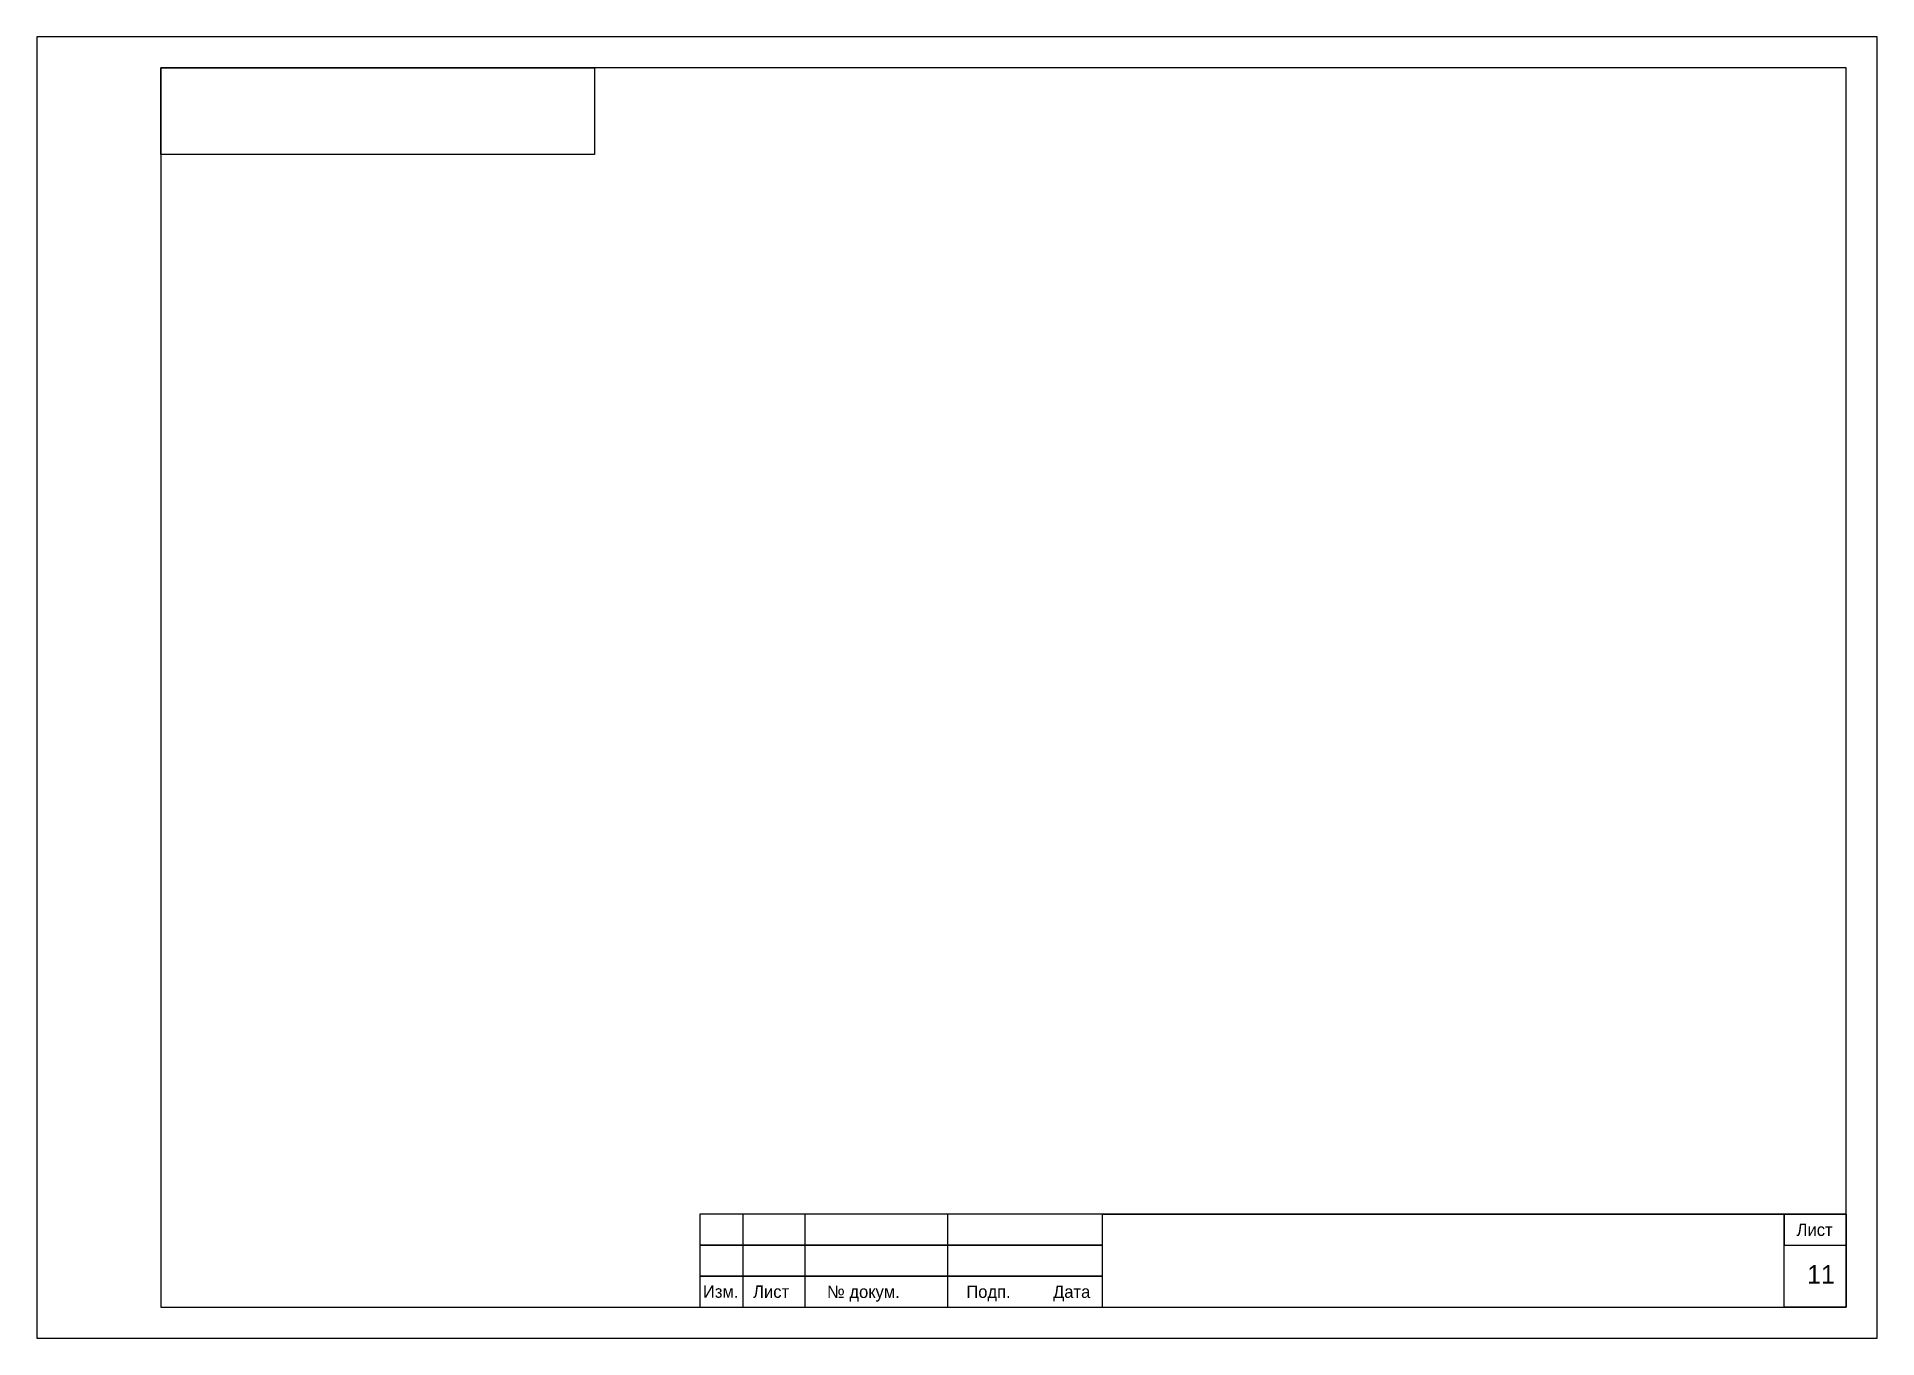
# Model space of a CAD drawing. Header units: millimetres. Extents: x -171 to 3674, y -1112 to 795.
# Drawn here: x 2625 to 2922, y 124 to 334 of the extents above; entities that cross this region are included whole.
import ezdxf

# ---------------------------------------------------------------- set-up
doc = ezdxf.new("R2010")
doc.units = ezdxf.units.MM
doc.layers.add('РАМКА', color=7, linetype='Continuous', lineweight=30)
doc.styles.get("Standard").update_dxf_attribs({"font": 'cad2win.shx'})

msp = doc.modelspace()

# ---------------------------------------------------------------- texts
at = {"layer": 'РАМКА'}
for s, height, p in [('Лист', 2, (2909, 140.5)), ('11', 3, (2910.7, 132.79)), ('Изм.', 2, (2732.5, 130.52)), ('Лист', 2, (2740.6, 130.51)), ('№ докум.', 2, (2752.52, 130.49)), ('Подп.', 2, (2775, 130.5)), ('Дата', 2, (2789, 130.5))]:
    msp.add_text(s, height=height, dxfattribs=at).set_placement(p)

# ---------------------------------------------------------------- linework, layer by layer
at = {"layer": 'РАМКА'}
for p, q in [((2917, 329), (2645, 329)), ((2645, 329), (2645, 129)), ((2917, 129), (2917, 329)), ((2645, 129), (2917, 129)), ((2732, 129), (2917, 129)), ((2732, 129), (2917, 129)), ((2732, 129), (2917, 129))]:
    msp.add_line(p, q, dxfattribs=at)
at = {"layer": 'РАМКА', "lineweight": 35}
msp.add_line((2797, 144), (2917, 144), dxfattribs=at)
at = {"layer": 'РАМКА'}
for points in [[(2922, 334), (2625, 334), (2625, 124), (2922, 124)], [(2715, 329), (2715, 315), (2645, 315), (2645, 329)], [(2732, 129), (2749, 129), (2748.98, 144), (2731.98, 144)], [(2732, 139), (2797, 139), (2797, 144), (2732, 144)], [(2732, 129), (2739, 129), (2739, 144), (2732, 144)], [(2732, 129), (2772, 129), (2772, 144), (2732, 144)], [(2917, 129), (2907, 129), (2907, 144), (2917, 144)], [(2917, 144), (2907, 144), (2907, 139), (2917, 139)], [(2732, 134), (2797, 134), (2797, 139), (2732, 139)], [(2732, 129), (2797, 129), (2797, 134), (2732, 134)]]:
    msp.add_lwpolyline(points, close=True, dxfattribs=at)

msp.set_redraw_order([(e.dxf.handle, doc.entitydb.next_handle()) for e in msp.query("TEXT MTEXT ATTDEF DIMENSION ARC_DIMENSION")])  # texts and dimensions are drawn at this point

doc.saveas('drawing.dxf')
